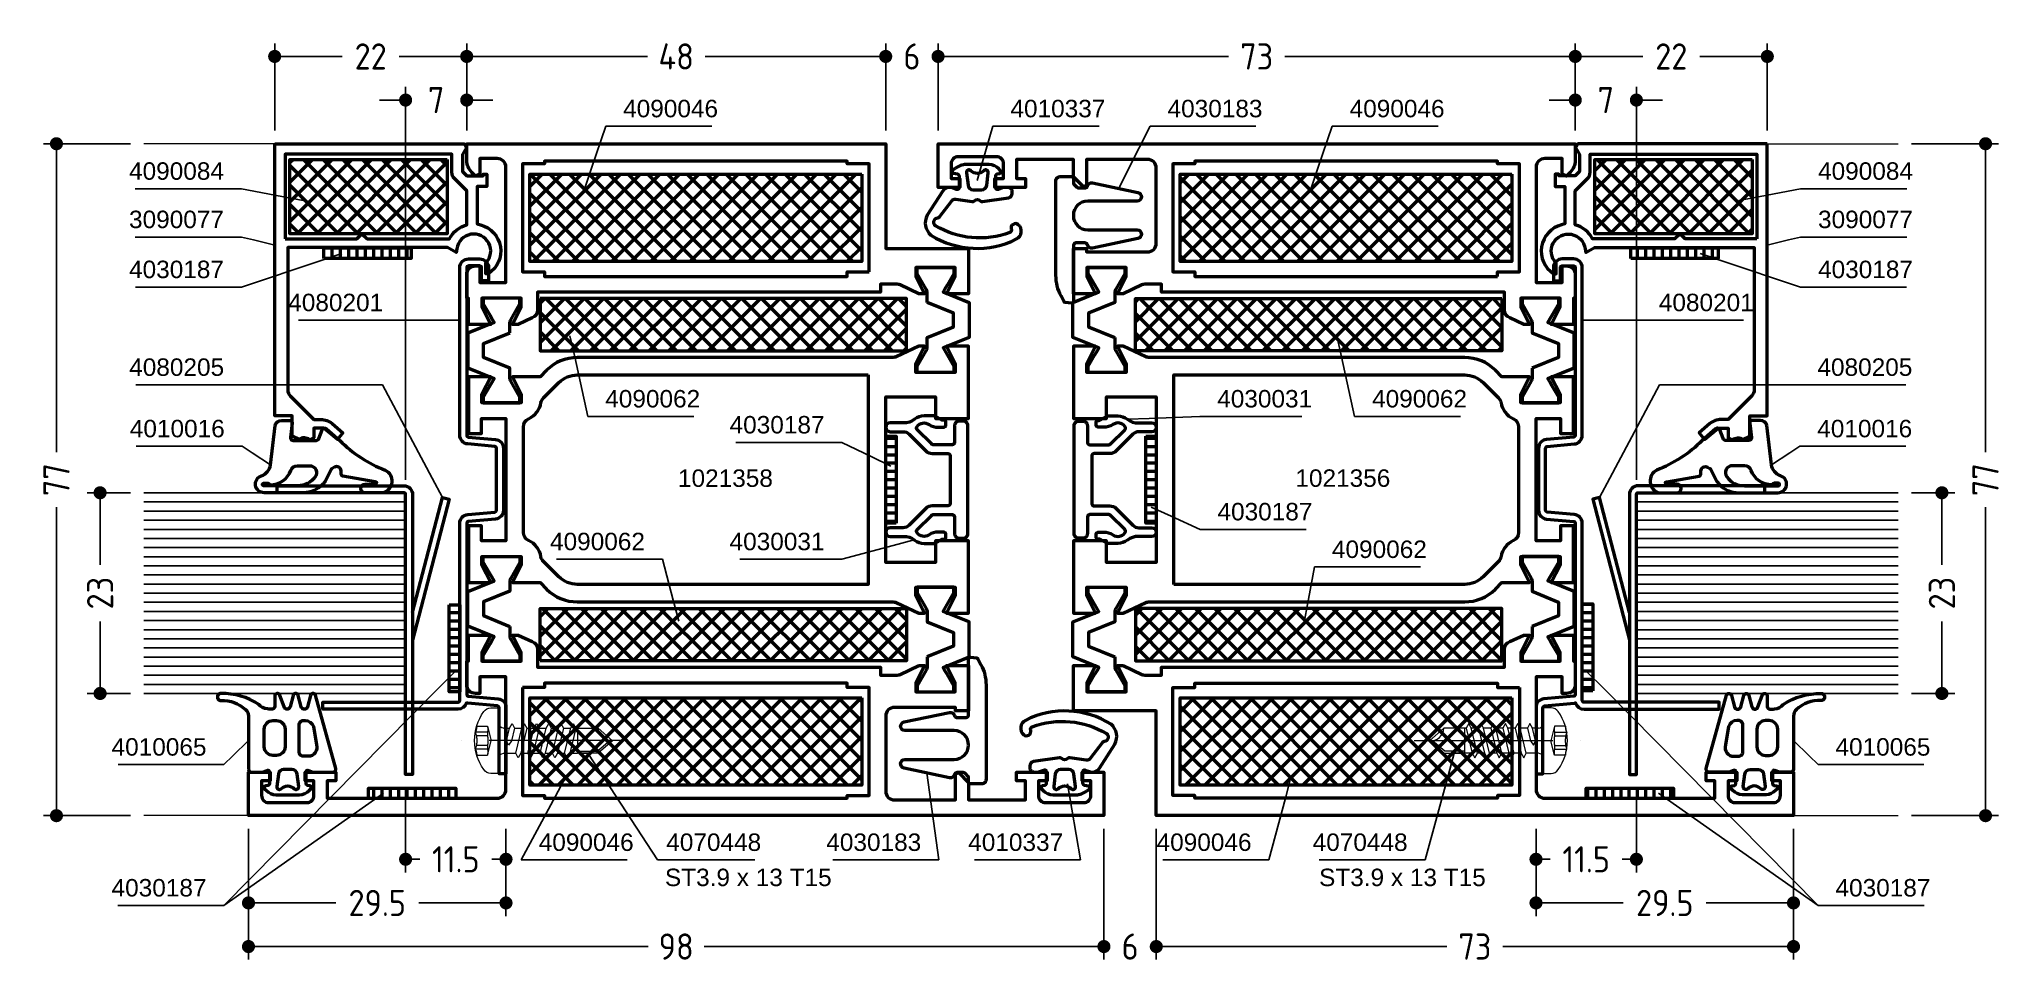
# Model space of a CAD drawing. Header units: millimetres. Extents: x 5 to 229, y 5 to 110.
import ezdxf

# ---------------------------------------------------------------- set-up
doc = ezdxf.new("R2010")
doc.units = ezdxf.units.MM
doc.linetypes.add('CENTER', pattern=[50.8, 31.75, -6.35, 6.35, -6.35])
doc.linetypes.add('HIDDEN', pattern=[9.525, 6.35, -3.175])
for name, color, linetype, lineweight in [('AM_5', 3, 'Continuous', 25), ('AM_C', 50, 'Continuous', 50), ('AM_S', 80, 'Continuous', 50), ('Cent3', 70, 'CENTER', 18), ('CHide4', 10, 'HIDDEN', 13), ('Cont2', 2, 'Continuous', 25), ('Cont3', 70, 'Continuous', 18), ('Cont4', 10, 'Continuous', 13)]:
    doc.layers.add(name, color=color, linetype=linetype, lineweight=lineweight)
doc.styles.add('HBS_DIMTEXTSTYLE', font='isocp.shx')
doc.styles.add('SWISSL', font='swissl.ttf')
doc.dimstyles.new('Konstruktionsschnitt 1-1$0', dxfattribs={"dimscale": 0, "dimtxt": 3, "dimasz": 1.5, "dimexe": 1.5, "dimexo": 1.5, "dimgap": 1.5, "dimtad": 0, "dimdsep": 46, "dimtxsty": 'HBS_DIMTEXTSTYLE', "dimblk": 'PUNKT', "dimcen": 0, "dimclrd": 3, "dimclre": 3, "dimclrt": 2, "dimadec": 1, "dimazin": 2, "dimtfac": 0.7, "dimtofl": 0, "dimtmove": 0, "dimatfit": 3, "dimfxl": 0, "dimtolj": 1, "dimtzin": 0, "dimarcsym": 0})

msp = doc.modelspace()

# ---------------------------------------------------------------- texts
at = {"layer": 'AM_5', "color": 2, "char_height": 2, "attachment_point": 9, "style": 'SWISSL'}
for s, insert in [('1021358', (88.578, 59.147)), ('1021356', (159.31, 59.153))]:
    msp.add_mtext(s, dxfattribs=dict(at, insert=insert))

# ---------------------------------------------------------------- blocks, each defined once
blk = doc.blocks.new('WS4070448')
at = {"layer": 'Cent3', "ltscale": 0.5}
blk.add_line((8.05, -14.4), (8.07, 4.66), dxfattribs=at)
at = {"layer": 'CHide4', "ltscale": 0.3}
for p, q in [((7.1, 1.69), (7.1, 3.08)), ((7.51, 1.69), (7.51, 2.97)), ((8.63, 1.69), (8.63, 2.97)), ((9.04, 1.69), (9.04, 3.08))]:
    blk.add_line(p, q, dxfattribs=at)
for points in [[(6.42, 2.92), (6.42, 1.69)], [(9.72, 2.92), (9.72, 1.69)], [(6.42, 1.69), (8.07, 1.25)], [(9.72, 1.69), (8.07, 1.25)]]:
    blk.add_lwpolyline(points, dxfattribs=at)
for centre, radius, start, end in [((6.48, 4.2), 1.28, 267.2848, 298.8872), ((8.07, 5.85), 2.94, 250.6988, 289.3012), ((9.66, 4.2), 1.28, 241.1128, 272.7152), ((6.76, 2.85), 1.21, 253.6643, 286.3357), ((8.07, 11.78), 10.13, 264.4948, 275.5052), ((9.38, 2.85), 1.21, 253.6643, 286.3357)]:
    blk.add_arc(centre, radius, start, end, dxfattribs=at)
at = {"layer": 'Cont4'}
for p, q in [((6.62, -8.64), (6.62, -11)), ((6.62, -8.64), (9.52, -8.64)), ((9.52, -11), (9.52, -8.64)), ((6.62, -11), (8.07, -12.64)), ((8.07, -12.64), (9.52, -11))]:
    blk.add_line(p, q, dxfattribs=at)
blk.add_lwpolyline([(11.39, 2.11, 0.314856), (4.74, 2.11, 0.244912), (4.32, 1.29), (4.32, 0.36), (11.82, 0.36), (11.82, 1.29, 0.244912), (11.39, 2.11, 0.138291)], format="xyb", dxfattribs=at)
for points in [[(6.12, -1.14), (6.62, -1.43), (8.07, -1.08), (8.57, -0.71), (8.07, -0.51), (6.62, -0.85)], [(6.12, -2.54), (6.62, -2.83), (9.52, -2.14), (10.02, -1.85), (9.52, -1.56), (6.62, -2.25)], [(6.12, -3.94), (6.62, -4.23), (9.52, -3.54), (10.02, -3.25), (9.52, -2.96), (6.62, -3.65)], [(6.12, -5.34), (6.62, -5.63), (9.52, -4.94), (10.02, -4.65), (9.52, -4.36), (6.62, -5.05)], [(6.12, -6.74), (6.62, -7.03), (9.52, -6.34), (10.02, -6.05), (9.52, -5.76), (6.62, -6.45)], [(6.12, -8.14), (6.62, -8.43), (9.52, -7.74), (10.02, -7.45), (9.52, -7.16), (6.62, -7.85)]]:
    blk.add_lwpolyline(points, close=True, dxfattribs=at)
for points in [[(6.62, -0.14), (6.62, -0.85)], [(6.62, -1.43), (6.62, -1.85)], [(6.62, -1.43), (6.62, -2.25)], [(6.62, -1.43), (6.62, -2.25)], [(9.52, -0.14), (9.52, -1.56)], [(9.52, -2.14), (9.52, -2.96)], [(6.62, -2.83), (6.62, -3.65)], [(6.62, -4.23), (6.62, -5.05)], [(9.52, -3.54), (9.52, -4.36)], [(6.62, -5.63), (6.62, -6.45)], [(9.52, -4.94), (9.52, -5.76)], [(9.52, -6.34), (9.52, -7.16)], [(6.62, -7.03), (6.62, -7.85)], [(6.62, -8.43), (6.62, -8.64)], [(9.27, -8.64), (9.27, -10.89), (8.1, -12.28)], [(9.52, -7.74), (9.52, -8.64)], [(6.62, -9.83), (6.62, -10.65)], [(9.52, -9.14), (9.52, -9.96)]]:
    blk.add_lwpolyline(points, dxfattribs=at)
for centre, radius, start, end in [((6.12, -0.14), 0.5, 0, 90), ((10.02, -0.14), 0.5, 90, 180), ((6.61, -12.47), 1.47, 353.4244, 89.6688)]:
    blk.add_arc(centre, radius, start, end, dxfattribs=at)
blk = doc.blocks.new('PUNKT')
at = {"color": 0, "linetype": 'Continuous'}
blk.add_line((-0.5, 0), (-1, 0), dxfattribs=at)
at = {"color": 0, "linetype": 'Continuous', "const_width": 0.5}
blk.add_lwpolyline([(-0.25, 0, 1), (0.25, 0, 1)], format="xyb", close=True, dxfattribs=at)
blk = doc.blocks.new('*D23')
at = {"layer": 'AM_5', "color": 3, "lineweight": -2, "transparency": 16777216}
for p, q in [((219, 58.5), (224, 58.5)), ((222.5, 57), (222.5, 50.25)), ((222.5, 37), (222.5, 43.75)), ((219, 35.5), (224, 35.5))]:
    blk.add_line(p, q, dxfattribs=at)
at = {"layer": 'AM_5', "color": 3, "lineweight": -2, "transparency": 16777216, "xscale": 1.5, "yscale": 1.5, "zscale": 1.5}
for p, rotation in [((222.5, 58.5), 90), ((222.5, 35.5), 270)]:
    blk.add_blockref('PUNKT', p, dxfattribs=dict(at, rotation=rotation))
at = {"layer": 'AM_5', "color": 2, "transparency": 16777216, "insert": (222.5, 47), "char_height": 3, "attachment_point": 5, "rotation": 90, "style": 'HBS_DIMTEXTSTYLE'}
blk.add_mtext('\\A1;23', dxfattribs=at)
blk = doc.blocks.new('*D24')
at = {"layer": 'AM_5', "color": 3, "lineweight": -2, "transparency": 16777216}
for p, q in [((219, 98.5), (229, 98.5)), ((227.5, 97), (227.5, 63.15)), ((227.5, 23), (227.5, 56.85)), ((219, 21.5), (229, 21.5))]:
    blk.add_line(p, q, dxfattribs=at)
at = {"layer": 'AM_5', "color": 3, "lineweight": -2, "transparency": 16777216, "xscale": 1.5, "yscale": 1.5, "zscale": 1.5}
for p, rotation in [((227.5, 98.5), 90), ((227.5, 21.5), 270)]:
    blk.add_blockref('PUNKT', p, dxfattribs=dict(at, rotation=rotation))
at = {"layer": 'AM_5', "color": 2, "transparency": 16777216, "insert": (227.5, 60), "char_height": 3, "attachment_point": 5, "rotation": 90, "style": 'HBS_DIMTEXTSTYLE'}
blk.add_mtext('\\A1;77', dxfattribs=at)
blk = doc.blocks.new('*D25')
at = {"layer": 'AM_5', "color": 3, "lineweight": -2, "transparency": 16777216}
for p, q in [((187.5, 24.7), (187.5, 15)), ((176, 20), (176, 15)), ((177.5, 16.5), (177.64, 16.5)), ((186, 16.5), (185.86, 16.5))]:
    blk.add_line(p, q, dxfattribs=at)
at = {"layer": 'AM_5', "color": 3, "lineweight": -2, "transparency": 16777216, "xscale": 1.5, "yscale": 1.5, "zscale": 1.5, "rotation": 180}
blk.add_blockref('PUNKT', (176, 16.5), dxfattribs=at)
at = {"layer": 'AM_5', "color": 3, "lineweight": -2, "transparency": 16777216, "xscale": 1.5, "yscale": 1.5, "zscale": 1.5}
blk.add_blockref('PUNKT', (187.5, 16.5), dxfattribs=at)
at = {"layer": 'AM_5', "color": 2, "transparency": 16777216, "insert": (181.75, 16.5), "char_height": 3, "attachment_point": 5, "style": 'HBS_DIMTEXTSTYLE'}
blk.add_mtext('\\A1;11.5', dxfattribs=at)
blk = doc.blocks.new('*D26')
at = {"layer": 'AM_5', "color": 3, "lineweight": -2, "transparency": 16777216}
for p, q in [((176, 20), (176, 10)), ((205.5, 20), (205.5, 10)), ((177.5, 11.5), (185.99, 11.5)), ((204, 11.5), (195.51, 11.5))]:
    blk.add_line(p, q, dxfattribs=at)
at = {"layer": 'AM_5', "color": 3, "lineweight": -2, "transparency": 16777216, "xscale": 1.5, "yscale": 1.5, "zscale": 1.5, "rotation": 180}
blk.add_blockref('PUNKT', (176, 11.5), dxfattribs=at)
at = {"layer": 'AM_5', "color": 3, "lineweight": -2, "transparency": 16777216, "xscale": 1.5, "yscale": 1.5, "zscale": 1.5}
blk.add_blockref('PUNKT', (205.5, 11.5), dxfattribs=at)
at = {"layer": 'AM_5', "color": 2, "transparency": 16777216, "insert": (190.75, 11.5), "char_height": 3, "attachment_point": 5, "style": 'HBS_DIMTEXTSTYLE'}
blk.add_mtext('\\A1;29.5', dxfattribs=at)
blk = doc.blocks.new('*D27')
at = {"layer": 'AM_5', "color": 3, "lineweight": -2, "transparency": 16777216}
for p, q in [((132.5, 20), (132.5, 5)), ((205.5, 20), (205.5, 5)), ((134, 6.5), (165.79, 6.5)), ((204, 6.5), (172.21, 6.5))]:
    blk.add_line(p, q, dxfattribs=at)
at = {"layer": 'AM_5', "color": 3, "lineweight": -2, "transparency": 16777216, "xscale": 1.5, "yscale": 1.5, "zscale": 1.5, "rotation": 180}
blk.add_blockref('PUNKT', (132.5, 6.5), dxfattribs=at)
at = {"layer": 'AM_5', "color": 3, "lineweight": -2, "transparency": 16777216, "xscale": 1.5, "yscale": 1.5, "zscale": 1.5}
blk.add_blockref('PUNKT', (205.5, 6.5), dxfattribs=at)
at = {"layer": 'AM_5', "color": 2, "transparency": 16777216, "insert": (169, 6.5), "char_height": 3, "attachment_point": 5, "style": 'HBS_DIMTEXTSTYLE'}
blk.add_mtext('\\A1;73', dxfattribs=at)
blk = doc.blocks.new('*D28')
at = {"layer": 'AM_5', "color": 3, "lineweight": -2, "transparency": 16777216}
for p, q in [((126.5, 20), (126.5, 5)), ((132.5, 20), (132.5, 5)), ((125, 6.5), (123.5, 6.5)), ((134, 6.5), (135.5, 6.5))]:
    blk.add_line(p, q, dxfattribs=at)
at = {"layer": 'AM_5', "color": 3, "lineweight": -2, "transparency": 16777216, "xscale": 1.5, "yscale": 1.5, "zscale": 1.5}
blk.add_blockref('PUNKT', (126.5, 6.5), dxfattribs=at)
at = {"layer": 'AM_5', "color": 3, "lineweight": -2, "transparency": 16777216, "xscale": 1.5, "yscale": 1.5, "zscale": 1.5, "rotation": 180}
blk.add_blockref('PUNKT', (132.5, 6.5), dxfattribs=at)
at = {"layer": 'AM_5', "color": 2, "transparency": 16777216, "insert": (129.5, 6.5), "char_height": 3, "attachment_point": 5, "style": 'HBS_DIMTEXTSTYLE'}
blk.add_mtext('\\A1;6', dxfattribs=at)
blk = doc.blocks.new('*D29')
at = {"layer": 'AM_5', "color": 3, "lineweight": -2, "transparency": 16777216}
for p, q in [((28.5, 20), (28.5, 5)), ((126.5, 20), (126.5, 5)), ((30, 6.5), (74.29, 6.5)), ((125, 6.5), (80.71, 6.5))]:
    blk.add_line(p, q, dxfattribs=at)
at = {"layer": 'AM_5', "color": 3, "lineweight": -2, "transparency": 16777216, "xscale": 1.5, "yscale": 1.5, "zscale": 1.5, "rotation": 180}
blk.add_blockref('PUNKT', (28.5, 6.5), dxfattribs=at)
at = {"layer": 'AM_5', "color": 3, "lineweight": -2, "transparency": 16777216, "xscale": 1.5, "yscale": 1.5, "zscale": 1.5}
blk.add_blockref('PUNKT', (126.5, 6.5), dxfattribs=at)
at = {"layer": 'AM_5', "color": 2, "transparency": 16777216, "insert": (77.5, 6.5), "char_height": 3, "attachment_point": 5, "style": 'HBS_DIMTEXTSTYLE'}
blk.add_mtext('\\A1;98', dxfattribs=at)
blk = doc.blocks.new('*D30')
at = {"layer": 'AM_5', "color": 3, "lineweight": -2, "transparency": 16777216}
for p, q in [((179, 103.5), (177.5, 103.5)), ((180.5, 100), (180.5, 105)), ((187.5, 60), (187.5, 105)), ((189, 103.5), (190.5, 103.5))]:
    blk.add_line(p, q, dxfattribs=at)
at = {"layer": 'AM_5', "color": 3, "lineweight": -2, "transparency": 16777216, "xscale": 1.5, "yscale": 1.5, "zscale": 1.5}
blk.add_blockref('PUNKT', (180.5, 103.5), dxfattribs=at)
at = {"layer": 'AM_5', "color": 3, "lineweight": -2, "transparency": 16777216, "xscale": 1.5, "yscale": 1.5, "zscale": 1.5, "rotation": 180}
blk.add_blockref('PUNKT', (187.5, 103.5), dxfattribs=at)
at = {"layer": 'AM_5', "color": 2, "transparency": 16777216, "insert": (184, 103.5), "char_height": 3, "attachment_point": 5, "style": 'HBS_DIMTEXTSTYLE'}
blk.add_mtext('\\A1;7', dxfattribs=at)
blk = doc.blocks.new('*D31')
at = {"layer": 'AM_5', "color": 3, "lineweight": -2, "transparency": 16777216}
for p, q in [((180.5, 100), (180.5, 110)), ((182, 108.5), (188.22, 108.5)), ((201, 108.5), (194.78, 108.5)), ((202.5, 100), (202.5, 110))]:
    blk.add_line(p, q, dxfattribs=at)
at = {"layer": 'AM_5', "color": 3, "lineweight": -2, "transparency": 16777216, "xscale": 1.5, "yscale": 1.5, "zscale": 1.5, "rotation": 180}
blk.add_blockref('PUNKT', (180.5, 108.5), dxfattribs=at)
at = {"layer": 'AM_5', "color": 3, "lineweight": -2, "transparency": 16777216, "xscale": 1.5, "yscale": 1.5, "zscale": 1.5}
blk.add_blockref('PUNKT', (202.5, 108.5), dxfattribs=at)
at = {"layer": 'AM_5', "color": 2, "transparency": 16777216, "insert": (191.5, 108.5), "char_height": 3, "attachment_point": 5, "style": 'HBS_DIMTEXTSTYLE'}
blk.add_mtext('\\A1;22', dxfattribs=at)
blk = doc.blocks.new('*D32')
at = {"layer": 'AM_5', "color": 3, "lineweight": -2, "transparency": 16777216}
for p, q in [((107.5, 100), (107.5, 110)), ((109, 108.5), (140.79, 108.5)), ((179, 108.5), (147.21, 108.5)), ((180.5, 100), (180.5, 110))]:
    blk.add_line(p, q, dxfattribs=at)
at = {"layer": 'AM_5', "color": 3, "lineweight": -2, "transparency": 16777216, "xscale": 1.5, "yscale": 1.5, "zscale": 1.5, "rotation": 180}
blk.add_blockref('PUNKT', (107.5, 108.5), dxfattribs=at)
at = {"layer": 'AM_5', "color": 3, "lineweight": -2, "transparency": 16777216, "xscale": 1.5, "yscale": 1.5, "zscale": 1.5}
blk.add_blockref('PUNKT', (180.5, 108.5), dxfattribs=at)
at = {"layer": 'AM_5', "color": 2, "transparency": 16777216, "insert": (144, 108.5), "char_height": 3, "attachment_point": 5, "style": 'HBS_DIMTEXTSTYLE'}
blk.add_mtext('\\A1;73', dxfattribs=at)
blk = doc.blocks.new('*D33')
at = {"layer": 'AM_5', "color": 3, "lineweight": -2, "transparency": 16777216}
for p, q in [((100, 108.5), (98.5, 108.5)), ((101.5, 100), (101.5, 110)), ((107.5, 100), (107.5, 110)), ((109, 108.5), (110.5, 108.5))]:
    blk.add_line(p, q, dxfattribs=at)
at = {"layer": 'AM_5', "color": 3, "lineweight": -2, "transparency": 16777216, "xscale": 1.5, "yscale": 1.5, "zscale": 1.5}
blk.add_blockref('PUNKT', (101.5, 108.5), dxfattribs=at)
at = {"layer": 'AM_5', "color": 3, "lineweight": -2, "transparency": 16777216, "xscale": 1.5, "yscale": 1.5, "zscale": 1.5, "rotation": 180}
blk.add_blockref('PUNKT', (107.5, 108.5), dxfattribs=at)
at = {"layer": 'AM_5', "color": 2, "transparency": 16777216, "insert": (104.5, 108.5), "char_height": 3, "attachment_point": 5, "style": 'HBS_DIMTEXTSTYLE'}
blk.add_mtext('\\A1;6', dxfattribs=at)
blk = doc.blocks.new('*D34')
at = {"layer": 'AM_5', "color": 3, "lineweight": -2, "transparency": 16777216}
for p, q in [((53.5, 100), (53.5, 110)), ((55, 108.5), (74.2, 108.5)), ((100, 108.5), (80.8, 108.5)), ((101.5, 100), (101.5, 110))]:
    blk.add_line(p, q, dxfattribs=at)
at = {"layer": 'AM_5', "color": 3, "lineweight": -2, "transparency": 16777216, "xscale": 1.5, "yscale": 1.5, "zscale": 1.5, "rotation": 180}
blk.add_blockref('PUNKT', (53.5, 108.5), dxfattribs=at)
at = {"layer": 'AM_5', "color": 3, "lineweight": -2, "transparency": 16777216, "xscale": 1.5, "yscale": 1.5, "zscale": 1.5}
blk.add_blockref('PUNKT', (101.5, 108.5), dxfattribs=at)
at = {"layer": 'AM_5', "color": 2, "transparency": 16777216, "insert": (77.5, 108.5), "char_height": 3, "attachment_point": 5, "style": 'HBS_DIMTEXTSTYLE'}
blk.add_mtext('\\A1;48', dxfattribs=at)
blk = doc.blocks.new('*S392')
at = {"layer": 'AM_5', "color": 3}
for p, q in [((106.2, 26.4), (106.2, 26.41)), ((107.57, 16.43), (106.2, 26.4)), ((95.44, 16.43), (107.57, 16.43))]:
    blk.add_line(p, q, dxfattribs=at)
at = {"layer": 'AM_5', "color": 2, "insert": (105.57, 17.43), "char_height": 2, "attachment_point": 9, "style": 'SWISSL'}
blk.add_mtext('4030183', dxfattribs=at)
blk = doc.blocks.new('*S393')
at = {"layer": 'AM_5', "color": 3}
for p, q in [((123.83, 16.43), (122.34, 25.14)), ((122.34, 25.14), (122.34, 25.14)), ((111.68, 16.43), (123.83, 16.43))]:
    blk.add_line(p, q, dxfattribs=at)
at = {"layer": 'AM_5', "color": 2, "insert": (121.83, 17.43), "char_height": 2, "attachment_point": 9, "style": 'SWISSL'}
blk.add_mtext('4010337', dxfattribs=at)
blk = doc.blocks.new('*S394')
at = {"layer": 'AM_5', "color": 3}
for p, q in [((131.79, 100.5), (129.33, 95.62)), ((143.92, 100.5), (131.79, 100.5))]:
    blk.add_line(p, q, dxfattribs=at)
at = {"layer": 'AM_5', "color": 3, "linetype": 'Continuous'}
blk.add_line((129.33, 95.62), (128.2, 93.38), dxfattribs=at)
at = {"layer": 'AM_5', "color": 2, "insert": (133.79, 101.5), "char_height": 2, "attachment_point": 7, "style": 'SWISSL'}
blk.add_mtext('4030183', dxfattribs=at)
blk = doc.blocks.new('*S395')
at = {"layer": 'AM_5', "color": 3}
for p, q in [((113.79, 100.5), (112.68, 96.7)), ((125.94, 100.5), (113.79, 100.5))]:
    blk.add_line(p, q, dxfattribs=at)
at = {"layer": 'AM_5', "color": 3, "linetype": 'Continuous'}
blk.add_line((112.68, 96.7), (111.98, 94.3), dxfattribs=at)
at = {"layer": 'AM_5', "color": 2, "insert": (115.79, 101.5), "char_height": 2, "attachment_point": 7, "style": 'SWISSL'}
blk.add_mtext('4010337', dxfattribs=at)
blk = doc.blocks.new('*S396')
at = {"layer": 'AM_5', "color": 3, "linetype": 'Continuous'}
blk.add_line((165.96, 26.23), (166.62, 28.65), dxfattribs=at)
at = {"layer": 'AM_5', "color": 3}
for p, q in [((163.29, 16.43), (165.96, 26.23)), ((151.14, 16.43), (163.29, 16.43))]:
    blk.add_line(p, q, dxfattribs=at)
at = {"layer": 'AM_5', "color": 2, "insert": (161.29, 17.43), "char_height": 2, "attachment_point": 9, "style": 'SWISSL'}
blk.add_mtext('4070448', dxfattribs=at)
blk = doc.blocks.new('ZAHL links')
at = {"layer": 'AM_5', "color": 2, "style": 'SWISSL'}
blk.add_attdef('XXX', (1.85, -2.5), '', height=1.5, dxfattribs=at)
blk = doc.blocks.new('*S397')
at = {"layer": 'AM_5', "color": 3, "linetype": 'Continuous'}
blk.add_line((205.08, 63.08), (202.99, 61.7), dxfattribs=at)
at = {"layer": 'AM_5', "color": 3}
for p, q in [((206.22, 63.83), (205.08, 63.08)), ((218.38, 63.83), (206.22, 63.83))]:
    blk.add_line(p, q, dxfattribs=at)
at = {"layer": 'AM_5', "color": 2, "insert": (208.22, 64.83), "char_height": 2, "attachment_point": 7, "style": 'SWISSL'}
blk.add_mtext('4010016', dxfattribs=at)
blk = doc.blocks.new('*S398')
at = {"layer": 'AM_5', "color": 3, "linetype": 'Continuous'}
blk.add_line((183.8, 78.28), (181.3, 78.28), dxfattribs=at)
at = {"layer": 'AM_5', "color": 3}
blk.add_line((199.77, 78.28), (183.8, 78.28), dxfattribs=at)
at = {"layer": 'AM_5', "color": 2, "insert": (190.07, 79.28), "char_height": 2, "attachment_point": 7, "style": 'SWISSL'}
blk.add_mtext('4080201', dxfattribs=at)
blk = doc.blocks.new('*S399')
at = {"layer": 'AM_5', "color": 3}
for p, q in [((190.14, 70.87), (184.45, 60.17)), ((218.37, 70.87), (190.14, 70.87))]:
    blk.add_line(p, q, dxfattribs=at)
at = {"layer": 'AM_5', "color": 3, "linetype": 'Continuous'}
blk.add_line((184.45, 60.17), (183.27, 57.96), dxfattribs=at)
at = {"layer": 'AM_5', "color": 2, "insert": (208.24, 71.87), "char_height": 2, "attachment_point": 7, "style": 'SWISSL'}
blk.add_mtext('4080205', dxfattribs=at)
blk = doc.blocks.new('*S400')
at = {"layer": 'AM_5', "color": 3, "linetype": 'Continuous'}
blk.add_line((207.28, 28.37), (205.5, 30.12), dxfattribs=at)
at = {"layer": 'AM_5', "color": 3}
for p, q in [((208.31, 27.35), (207.28, 28.37)), ((220.44, 27.35), (208.31, 27.35))]:
    blk.add_line(p, q, dxfattribs=at)
at = {"layer": 'AM_5', "color": 2, "insert": (210.31, 28.35), "char_height": 2, "attachment_point": 7, "style": 'SWISSL'}
blk.add_mtext('4010065', dxfattribs=at)
blk = doc.blocks.new('*D57')
at = {"layer": 'AM_5', "color": 3, "lineweight": -2, "transparency": 16777216}
for p, q in [((15, 58.5), (10, 58.5)), ((11.5, 57), (11.5, 50.25)), ((11.5, 37), (11.5, 43.75)), ((15, 35.5), (10, 35.5))]:
    blk.add_line(p, q, dxfattribs=at)
at = {"layer": 'AM_5', "color": 3, "lineweight": -2, "transparency": 16777216, "xscale": 1.5, "yscale": 1.5, "zscale": 1.5}
for p, rotation in [((11.5, 58.5), 90), ((11.5, 35.5), 270)]:
    blk.add_blockref('PUNKT', p, dxfattribs=dict(at, rotation=rotation))
at = {"layer": 'AM_5', "color": 2, "transparency": 16777216, "insert": (11.5, 47), "char_height": 3, "attachment_point": 5, "rotation": 90, "style": 'HBS_DIMTEXTSTYLE'}
blk.add_mtext('\\A1;23', dxfattribs=at)
blk = doc.blocks.new('*D58')
at = {"layer": 'AM_5', "color": 3, "lineweight": -2, "transparency": 16777216}
for p, q in [((15, 98.5), (5, 98.5)), ((6.5, 97), (6.5, 63.15)), ((6.5, 23), (6.5, 56.85)), ((15, 21.5), (5, 21.5))]:
    blk.add_line(p, q, dxfattribs=at)
at = {"layer": 'AM_5', "color": 3, "lineweight": -2, "transparency": 16777216, "xscale": 1.5, "yscale": 1.5, "zscale": 1.5}
for p, rotation in [((6.5, 98.5), 90), ((6.5, 21.5), 270)]:
    blk.add_blockref('PUNKT', p, dxfattribs=dict(at, rotation=rotation))
at = {"layer": 'AM_5', "color": 2, "transparency": 16777216, "insert": (6.5, 60), "char_height": 3, "attachment_point": 5, "rotation": 90, "style": 'HBS_DIMTEXTSTYLE'}
blk.add_mtext('\\A1;77', dxfattribs=at)
blk = doc.blocks.new('*S401')
at = {"layer": 'AM_5', "color": 3, "linetype": 'Continuous'}
blk.add_line((134.21, 55.82), (131.93, 56.87), dxfattribs=at)
at = {"layer": 'AM_5', "color": 3}
for p, q in [((137.51, 54.31), (134.21, 55.82)), ((149.66, 54.31), (137.51, 54.31))]:
    blk.add_line(p, q, dxfattribs=at)
at = {"layer": 'AM_5', "color": 2, "insert": (139.51, 55.31), "char_height": 2, "attachment_point": 7, "style": 'SWISSL'}
blk.add_mtext('4030187', dxfattribs=at)
blk = doc.blocks.new('*S402')
at = {"layer": 'AM_5', "color": 3}
for p, q in [((84.34, 64.27), (96.49, 64.27)), ((96.49, 64.27), (99.82, 62.64))]:
    blk.add_line(p, q, dxfattribs=at)
at = {"layer": 'AM_5', "color": 3, "linetype": 'Continuous'}
blk.add_line((99.82, 62.64), (102.07, 61.54), dxfattribs=at)
at = {"layer": 'AM_5', "color": 2, "insert": (94.49, 65.27), "char_height": 2, "attachment_point": 9, "style": 'SWISSL'}
blk.add_mtext('4030187', dxfattribs=at)
blk = doc.blocks.new('*S403')
at = {"layer": 'AM_5', "color": 3, "linetype": 'Continuous'}
blk.add_line((68.75, 26.55), (67.38, 28.65), dxfattribs=at)
at = {"layer": 'AM_5', "color": 3}
for p, q in [((75.36, 16.43), (68.75, 26.55)), ((86.51, 16.43), (75.36, 16.43))]:
    blk.add_line(p, q, dxfattribs=at)
at = {"layer": 'AM_5', "color": 2, "insert": (76.36, 17.43), "char_height": 2, "attachment_point": 7, "style": 'SWISSL'}
blk.add_mtext('4070448', dxfattribs=at)
blk = doc.blocks.new('*D77')
at = {"layer": 'AM_5', "color": 3, "lineweight": -2, "transparency": 16777216}
for p, q in [((31.5, 100), (31.5, 110)), ((33, 108.5), (39.22, 108.5)), ((52, 108.5), (45.78, 108.5)), ((53.5, 100), (53.5, 110))]:
    blk.add_line(p, q, dxfattribs=at)
at = {"layer": 'AM_5', "color": 3, "lineweight": -2, "transparency": 16777216, "xscale": 1.5, "yscale": 1.5, "zscale": 1.5, "rotation": 180}
blk.add_blockref('PUNKT', (31.5, 108.5), dxfattribs=at)
at = {"layer": 'AM_5', "color": 3, "lineweight": -2, "transparency": 16777216, "xscale": 1.5, "yscale": 1.5, "zscale": 1.5}
blk.add_blockref('PUNKT', (53.5, 108.5), dxfattribs=at)
at = {"layer": 'AM_5', "color": 2, "transparency": 16777216, "insert": (42.5, 108.5), "char_height": 3, "attachment_point": 5, "style": 'HBS_DIMTEXTSTYLE'}
blk.add_mtext('\\A1;22', dxfattribs=at)
blk = doc.blocks.new('*D78')
at = {"layer": 'AM_5', "color": 3, "lineweight": -2, "transparency": 16777216}
for p, q in [((45, 103.5), (43.5, 103.5)), ((46.5, 60), (46.5, 105)), ((53.5, 100), (53.5, 105)), ((55, 103.5), (56.5, 103.5))]:
    blk.add_line(p, q, dxfattribs=at)
at = {"layer": 'AM_5', "color": 3, "lineweight": -2, "transparency": 16777216, "xscale": 1.5, "yscale": 1.5, "zscale": 1.5}
blk.add_blockref('PUNKT', (46.5, 103.5), dxfattribs=at)
at = {"layer": 'AM_5', "color": 3, "lineweight": -2, "transparency": 16777216, "xscale": 1.5, "yscale": 1.5, "zscale": 1.5, "rotation": 180}
blk.add_blockref('PUNKT', (53.5, 103.5), dxfattribs=at)
at = {"layer": 'AM_5', "color": 2, "transparency": 16777216, "insert": (50, 103.5), "char_height": 3, "attachment_point": 5, "style": 'HBS_DIMTEXTSTYLE'}
blk.add_mtext('\\A1;7', dxfattribs=at)
blk = doc.blocks.new('*D79')
at = {"layer": 'AM_5', "color": 3, "lineweight": -2, "transparency": 16777216}
for p, q in [((46.5, 24.7), (46.5, 15)), ((58, 20), (58, 15)), ((48, 16.5), (48.14, 16.5)), ((56.5, 16.5), (56.36, 16.5))]:
    blk.add_line(p, q, dxfattribs=at)
at = {"layer": 'AM_5', "color": 3, "lineweight": -2, "transparency": 16777216, "xscale": 1.5, "yscale": 1.5, "zscale": 1.5, "rotation": 180}
blk.add_blockref('PUNKT', (46.5, 16.5), dxfattribs=at)
at = {"layer": 'AM_5', "color": 3, "lineweight": -2, "transparency": 16777216, "xscale": 1.5, "yscale": 1.5, "zscale": 1.5}
blk.add_blockref('PUNKT', (58, 16.5), dxfattribs=at)
at = {"layer": 'AM_5', "color": 2, "transparency": 16777216, "insert": (52.25, 16.5), "char_height": 3, "attachment_point": 5, "style": 'HBS_DIMTEXTSTYLE'}
blk.add_mtext('\\A1;11.5', dxfattribs=at)
blk = doc.blocks.new('*D80')
at = {"layer": 'AM_5', "color": 3, "lineweight": -2, "transparency": 16777216}
for p, q in [((28.5, 20), (28.5, 10)), ((58, 20), (58, 10)), ((30, 11.5), (38.49, 11.5)), ((56.5, 11.5), (48.01, 11.5))]:
    blk.add_line(p, q, dxfattribs=at)
at = {"layer": 'AM_5', "color": 3, "lineweight": -2, "transparency": 16777216, "xscale": 1.5, "yscale": 1.5, "zscale": 1.5, "rotation": 180}
blk.add_blockref('PUNKT', (28.5, 11.5), dxfattribs=at)
at = {"layer": 'AM_5', "color": 3, "lineweight": -2, "transparency": 16777216, "xscale": 1.5, "yscale": 1.5, "zscale": 1.5}
blk.add_blockref('PUNKT', (58, 11.5), dxfattribs=at)
at = {"layer": 'AM_5', "color": 2, "transparency": 16777216, "insert": (43.25, 11.5), "char_height": 3, "attachment_point": 5, "style": 'HBS_DIMTEXTSTYLE'}
blk.add_mtext('\\A1;29.5', dxfattribs=at)
blk = doc.blocks.new('*U83', base_point=(-121.86, 155.56))
for p, q in [((-121.86, 177.51), (-151.86, 177.51)), ((-121.86, 176.46), (-151.86, 176.46)), ((-121.86, 175.42), (-151.86, 175.42)), ((-121.86, 174.37), (-151.86, 174.37)), ((-121.86, 173.33), (-151.86, 173.33)), ((-121.86, 172.28), (-151.86, 172.28)), ((-121.86, 171.24), (-151.86, 171.24)), ((-121.86, 170.19), (-151.86, 170.19)), ((-121.86, 169.15), (-151.86, 169.15)), ((-121.86, 168.1), (-151.86, 168.1)), ((-121.86, 167.06), (-151.86, 167.06)), ((-121.86, 166.01), (-151.86, 166.01)), ((-121.86, 164.96), (-151.86, 164.96)), ((-121.86, 163.92), (-151.86, 163.92)), ((-121.86, 162.87), (-151.86, 162.87)), ((-121.86, 161.83), (-151.86, 161.83)), ((-121.86, 160.78), (-151.86, 160.78)), ((-121.86, 159.74), (-151.86, 159.74)), ((-121.86, 158.69), (-151.86, 158.69)), ((-121.86, 157.65), (-151.86, 157.65)), ((-121.86, 156.6), (-151.86, 156.6))]:
    blk.add_line(p, q)
blk.add_lwpolyline([(-151.86, 155.56), (-121.86, 155.56), (-121.86, 178.56), (-151.86, 178.56)])
blk = doc.blocks.new('*U84', base_point=(19.14, 155.56))
for p, q in [((19.14, 177.51), (49.14, 177.51)), ((19.14, 176.46), (49.14, 176.46)), ((19.14, 175.42), (49.14, 175.42)), ((19.14, 174.37), (49.14, 174.37)), ((19.14, 173.33), (49.14, 173.33)), ((19.14, 172.28), (49.14, 172.28)), ((19.14, 171.24), (49.14, 171.24)), ((19.14, 170.19), (49.14, 170.19)), ((19.14, 169.15), (49.14, 169.15)), ((19.14, 168.1), (49.14, 168.1)), ((19.14, 167.06), (49.14, 167.06)), ((19.14, 166.01), (49.14, 166.01)), ((19.14, 164.96), (49.14, 164.96)), ((19.14, 163.92), (49.14, 163.92)), ((19.14, 162.87), (49.14, 162.87)), ((19.14, 161.83), (49.14, 161.83)), ((19.14, 160.78), (49.14, 160.78)), ((19.14, 159.74), (49.14, 159.74)), ((19.14, 158.69), (49.14, 158.69)), ((19.14, 157.65), (49.14, 157.65)), ((19.14, 156.6), (49.14, 156.6))]:
    blk.add_line(p, q)
blk.add_lwpolyline([(49.14, 155.56), (19.14, 155.56), (19.14, 178.56), (49.14, 178.56)])
blk = doc.blocks.new('*S404')
at = {"layer": 'AM_5', "color": 3}
for p, q in [((206.31, 87.8), (204.93, 87.47)), ((218.47, 87.8), (206.31, 87.8))]:
    blk.add_line(p, q, dxfattribs=at)
at = {"layer": 'AM_5', "color": 3, "linetype": 'Continuous'}
blk.add_line((204.93, 87.47), (202.5, 86.89), dxfattribs=at)
at = {"layer": 'AM_5', "color": 2, "insert": (208.31, 88.8), "char_height": 2, "attachment_point": 7, "style": 'SWISSL'}
blk.add_mtext('3090077', dxfattribs=at)
blk = doc.blocks.new('*S405')
at = {"layer": 'AM_5', "color": 3, "linetype": 'Continuous'}
blk.add_line((201.69, 92.46), (199.23, 91.99), dxfattribs=at)
at = {"layer": 'AM_5', "color": 3}
for p, q in [((206.31, 93.34), (201.69, 92.46)), ((218.47, 93.34), (206.31, 93.34))]:
    blk.add_line(p, q, dxfattribs=at)
at = {"layer": 'AM_5', "color": 2, "insert": (208.31, 94.34), "char_height": 2, "attachment_point": 7, "style": 'SWISSL'}
blk.add_mtext('4090084', dxfattribs=at)
blk = doc.blocks.new('*S406')
at = {"layer": 'AM_5', "color": 3, "linetype": 'Continuous'}
blk.add_line((197.19, 85.11), (194.82, 85.91), dxfattribs=at)
at = {"layer": 'AM_5', "color": 3}
for p, q in [((206.31, 82.07), (197.19, 85.11)), ((218.46, 82.07), (206.31, 82.07))]:
    blk.add_line(p, q, dxfattribs=at)
at = {"layer": 'AM_5', "color": 2, "insert": (208.31, 83.07), "char_height": 2, "attachment_point": 7, "style": 'SWISSL'}
blk.add_mtext('4030187', dxfattribs=at)
blk = doc.blocks.new('*S407')
at = {"layer": 'AM_5', "color": 3, "linetype": 'Continuous'}
for p, q in [((183.64, 36.17), (181.88, 37.95)), ((192.08, 22.63), (190.04, 24.07))]:
    blk.add_line(p, q, dxfattribs=at)
at = {"layer": 'AM_5', "color": 3}
for p, q in [((208.31, 11.21), (183.64, 36.17)), ((208.31, 11.21), (192.08, 22.63)), ((220.46, 11.21), (208.31, 11.21))]:
    blk.add_line(p, q, dxfattribs=at)
at = {"layer": 'AM_5', "color": 2, "insert": (210.31, 12.21), "char_height": 2, "attachment_point": 7, "style": 'SWISSL'}
blk.add_mtext('4030187', dxfattribs=at)
blk = doc.blocks.new('*S408')
at = {"layer": 'AM_5', "color": 3}
for p, q in [((15.63, 63.83), (27.78, 63.83)), ((27.78, 63.83), (28.92, 63.08))]:
    blk.add_line(p, q, dxfattribs=at)
at = {"layer": 'AM_5', "color": 3, "linetype": 'Continuous'}
blk.add_line((28.92, 63.08), (31.01, 61.7), dxfattribs=at)
at = {"layer": 'AM_5', "color": 2, "insert": (25.78, 64.83), "char_height": 2, "attachment_point": 9, "style": 'SWISSL'}
blk.add_mtext('4010016', dxfattribs=at)
blk = doc.blocks.new('*S409')
at = {"layer": 'AM_5', "color": 3}
blk.add_line((34.23, 78.28), (50.2, 78.28), dxfattribs=at)
at = {"layer": 'AM_5', "color": 3, "linetype": 'Continuous'}
blk.add_line((50.2, 78.28), (52.7, 78.28), dxfattribs=at)
at = {"layer": 'AM_5', "color": 2, "insert": (43.93, 79.28), "char_height": 2, "attachment_point": 9, "style": 'SWISSL'}
blk.add_mtext('4080201', dxfattribs=at)
blk = doc.blocks.new('*S410')
at = {"layer": 'AM_5', "color": 3}
for p, q in [((15.58, 70.87), (43.86, 70.87)), ((43.86, 70.87), (49.55, 60.17))]:
    blk.add_line(p, q, dxfattribs=at)
at = {"layer": 'AM_5', "color": 3, "linetype": 'Continuous'}
blk.add_line((49.55, 60.17), (50.73, 57.96), dxfattribs=at)
at = {"layer": 'AM_5', "color": 2, "insert": (25.71, 71.87), "char_height": 2, "attachment_point": 9, "style": 'SWISSL'}
blk.add_mtext('4080205', dxfattribs=at)
blk = doc.blocks.new('*S411')
at = {"layer": 'AM_5', "color": 3, "linetype": 'Continuous'}
blk.add_line((26.72, 28.37), (28.5, 30.12), dxfattribs=at)
at = {"layer": 'AM_5', "color": 3}
for p, q in [((13.56, 27.35), (25.69, 27.35)), ((25.69, 27.35), (26.72, 28.37))]:
    blk.add_line(p, q, dxfattribs=at)
at = {"layer": 'AM_5', "color": 2, "insert": (23.69, 28.35), "char_height": 2, "attachment_point": 9, "style": 'SWISSL'}
blk.add_mtext('4010065', dxfattribs=at)
blk = doc.blocks.new('*S412')
at = {"layer": 'AM_5', "color": 3}
for p, q in [((15.53, 87.8), (27.69, 87.8)), ((27.69, 87.8), (29.07, 87.47))]:
    blk.add_line(p, q, dxfattribs=at)
at = {"layer": 'AM_5', "color": 3, "linetype": 'Continuous'}
blk.add_line((29.07, 87.47), (31.5, 86.89), dxfattribs=at)
at = {"layer": 'AM_5', "color": 2, "insert": (25.69, 88.8), "char_height": 2, "attachment_point": 9, "style": 'SWISSL'}
blk.add_mtext('3090077', dxfattribs=at)
blk = doc.blocks.new('*S413')
at = {"layer": 'AM_5', "color": 3}
for p, q in [((15.53, 93.34), (27.69, 93.34)), ((27.69, 93.34), (32.31, 92.46))]:
    blk.add_line(p, q, dxfattribs=at)
at = {"layer": 'AM_5', "color": 3, "linetype": 'Continuous'}
blk.add_line((32.31, 92.46), (34.77, 91.99), dxfattribs=at)
at = {"layer": 'AM_5', "color": 2, "insert": (25.69, 94.34), "char_height": 2, "attachment_point": 9, "style": 'SWISSL'}
blk.add_mtext('4090084', dxfattribs=at)
blk = doc.blocks.new('*S414')
at = {"layer": 'AM_5', "color": 3, "linetype": 'Continuous'}
blk.add_line((36.81, 85.11), (39.18, 85.91), dxfattribs=at)
at = {"layer": 'AM_5', "color": 3}
for p, q in [((27.69, 82.07), (36.81, 85.11)), ((15.54, 82.07), (27.69, 82.07))]:
    blk.add_line(p, q, dxfattribs=at)
at = {"layer": 'AM_5', "color": 2, "insert": (25.69, 83.07), "char_height": 2, "attachment_point": 9, "style": 'SWISSL'}
blk.add_mtext('4030187', dxfattribs=at)
blk = doc.blocks.new('*S415')
at = {"layer": 'AM_5', "color": 3}
for p, q in [((25.69, 11.21), (50.36, 36.17)), ((25.69, 11.21), (41.92, 22.63)), ((13.54, 11.21), (25.69, 11.21))]:
    blk.add_line(p, q, dxfattribs=at)
at = {"layer": 'AM_5', "color": 3, "linetype": 'Continuous'}
for p, q in [((50.36, 36.17), (52.12, 37.95)), ((41.92, 22.63), (43.96, 24.07))]:
    blk.add_line(p, q, dxfattribs=at)
at = {"layer": 'AM_5', "color": 2, "insert": (23.69, 12.21), "char_height": 2, "attachment_point": 9, "style": 'SWISSL'}
blk.add_mtext('4030187', dxfattribs=at)
blk = doc.blocks.new('*S416')
at = {"layer": 'AM_5', "color": 3}
for p, q in [((69.42, 100.5), (67.8, 95.68)), ((81.58, 100.5), (69.42, 100.5))]:
    blk.add_line(p, q, dxfattribs=at)
at = {"layer": 'AM_5', "color": 3, "linetype": 'Continuous'}
blk.add_line((67.8, 95.68), (66.99, 93.31), dxfattribs=at)
at = {"layer": 'AM_5', "color": 2, "insert": (71.42, 101.5), "char_height": 2, "attachment_point": 7, "style": 'SWISSL'}
blk.add_mtext('4090046', dxfattribs=at)
blk = doc.blocks.new('*S417')
at = {"layer": 'AM_5', "color": 3, "linetype": 'Continuous'}
blk.add_line((65.87, 74.06), (65.33, 76.5), dxfattribs=at)
at = {"layer": 'AM_5', "color": 3}
for p, q in [((67.37, 67.25), (65.87, 74.06)), ((79.51, 67.25), (67.37, 67.25))]:
    blk.add_line(p, q, dxfattribs=at)
at = {"layer": 'AM_5', "color": 2, "insert": (69.37, 68.25), "char_height": 2, "attachment_point": 7, "style": 'SWISSL'}
blk.add_mtext('4090062', dxfattribs=at)
blk = doc.blocks.new('*S418')
at = {"layer": 'AM_5', "color": 3, "linetype": 'Continuous'}
blk.add_line((63.66, 23.73), (64.84, 25.94), dxfattribs=at)
at = {"layer": 'AM_5', "color": 3}
for p, q in [((59.75, 16.43), (63.66, 23.73)), ((71.9, 16.43), (59.75, 16.43))]:
    blk.add_line(p, q, dxfattribs=at)
at = {"layer": 'AM_5', "color": 2, "insert": (61.75, 17.43), "char_height": 2, "attachment_point": 7, "style": 'SWISSL'}
blk.add_mtext('4090046', dxfattribs=at)
blk = doc.blocks.new('*S419')
at = {"layer": 'AM_5', "color": 3}
for p, q in [((63.78, 50.89), (75.92, 50.89)), ((75.92, 50.89), (77.15, 46.21))]:
    blk.add_line(p, q, dxfattribs=at)
at = {"layer": 'AM_5', "color": 3, "linetype": 'Continuous'}
blk.add_line((77.15, 46.21), (77.79, 43.79), dxfattribs=at)
at = {"layer": 'AM_5', "color": 2, "insert": (73.92, 51.89), "char_height": 2, "attachment_point": 9, "style": 'SWISSL'}
blk.add_mtext('4090062', dxfattribs=at)
blk = doc.blocks.new('*S420')
at = {"layer": 'AM_5', "color": 3}
for p, q in [((96.49, 50.89), (102.35, 52.46)), ((84.79, 50.89), (96.49, 50.89))]:
    blk.add_line(p, q, dxfattribs=at)
at = {"layer": 'AM_5', "color": 3, "linetype": 'Continuous'}
blk.add_line((102.35, 52.46), (104.76, 53.11), dxfattribs=at)
at = {"layer": 'AM_5', "color": 2, "insert": (94.49, 51.89), "char_height": 2, "attachment_point": 9, "style": 'SWISSL'}
blk.add_mtext('4030031', dxfattribs=at)
blk = doc.blocks.new('*S421')
at = {"layer": 'AM_5', "color": 3, "linetype": 'Continuous'}
blk.add_line((131.7, 67.02), (129.21, 66.92), dxfattribs=at)
at = {"layer": 'AM_5', "color": 3}
for p, q in [((137.48, 67.25), (131.7, 67.02)), ((149.18, 67.25), (137.48, 67.25))]:
    blk.add_line(p, q, dxfattribs=at)
at = {"layer": 'AM_5', "color": 2, "insert": (139.48, 68.25), "char_height": 2, "attachment_point": 7, "style": 'SWISSL'}
blk.add_mtext('4030031', dxfattribs=at)
blk = doc.blocks.new('*S422')
at = {"layer": 'AM_5', "color": 3}
for p, q in [((152.65, 100.5), (151.02, 95.68)), ((164.81, 100.5), (152.65, 100.5))]:
    blk.add_line(p, q, dxfattribs=at)
at = {"layer": 'AM_5', "color": 3, "linetype": 'Continuous'}
blk.add_line((151.02, 95.68), (150.22, 93.31), dxfattribs=at)
at = {"layer": 'AM_5', "color": 2, "insert": (154.65, 101.5), "char_height": 2, "attachment_point": 7, "style": 'SWISSL'}
blk.add_mtext('4090046', dxfattribs=at)
blk = doc.blocks.new('*S423')
at = {"layer": 'AM_5', "color": 3, "linetype": 'Continuous'}
blk.add_line((153.72, 74.06), (153.18, 76.5), dxfattribs=at)
at = {"layer": 'AM_5', "color": 3}
for p, q in [((155.22, 67.25), (153.72, 74.06)), ((167.36, 67.25), (155.22, 67.25))]:
    blk.add_line(p, q, dxfattribs=at)
at = {"layer": 'AM_5', "color": 2, "insert": (157.22, 68.25), "char_height": 2, "attachment_point": 7, "style": 'SWISSL'}
blk.add_mtext('4090062', dxfattribs=at)
blk = doc.blocks.new('*S424')
at = {"layer": 'AM_5', "color": 3, "linetype": 'Continuous'}
blk.add_line((147.29, 23.49), (147.93, 25.91), dxfattribs=at)
at = {"layer": 'AM_5', "color": 3}
for p, q in [((145.41, 16.43), (147.29, 23.49)), ((133.25, 16.43), (145.41, 16.43))]:
    blk.add_line(p, q, dxfattribs=at)
at = {"layer": 'AM_5', "color": 2, "insert": (143.41, 17.43), "char_height": 2, "attachment_point": 9, "style": 'SWISSL'}
blk.add_mtext('4090046', dxfattribs=at)
blk = doc.blocks.new('*S425')
at = {"layer": 'AM_5', "color": 3}
for p, q in [((150.62, 50), (149.93, 46.31)), ((162.75, 50), (150.62, 50))]:
    blk.add_line(p, q, dxfattribs=at)
at = {"layer": 'AM_5', "color": 3, "linetype": 'Continuous'}
blk.add_line((149.93, 46.31), (149.47, 43.85), dxfattribs=at)
at = {"layer": 'AM_5', "color": 2, "insert": (152.62, 51), "char_height": 2, "attachment_point": 7, "style": 'SWISSL'}
blk.add_mtext('4090062', dxfattribs=at)
blk = doc.blocks.new('WI1021356')
for points in [[(-59.8, 27.2), (-60.81, 29.36, -0.109518), (-60.9, 29.78), (-60.9, 31.6), (-60, 31.6), (-60, 70.9), (-57.94, 70.9, 0.294108), (-57.03, 71.49), (-56.3, 73.1), (-56.3, 73.75), (-58.3, 72.75), (-59.3, 72.75), (-59.3, 77.25), (-58.3, 77.25), (-56.3, 76.25), (-56.3, 78.8), (-59.3, 78.8), (-59.3, 79), (-62, 79, 0.414214), (-63, 78), (-63, 77.5), (-61.1, 77.5), (-61.1, 74.5), (-74, 74.5, -0.414214), (-75, 75.5), (-75, 95), (-73, 95), (-73, 94), (-72, 94), (-72, 97.5), (-73, 97.5), (-73, 96.5), (-74.7, 96.5, -0.414214), (-75.5, 97.3), (-75.5, 101.7, -0.414214), (-74.7, 102.5), (-73, 102.5), (-73, 101.5), (-72, 101.5), (-72, 104), (-77, 104), (-77, 31), (-65, 31), (-65, 21.5), (-59.8, 21.5), (-59.8, 24.05), (-61.8, 23.05), (-62.8, 23.05), (-62.8, 27.55), (-61.8, 27.55), (-59.8, 26.55), (-59.8, 27.2)], [(-55.31, 74.05), (-56.43, 74.05, 0.131652), (-56.83, 73.94), (-58.64, 72.9), (-59.3, 72.9), (-59.3, 77.1), (-58.64, 77.1), (-57.3, 76.33), (-56.81, 76.04), (-56.51, 75.87), (-55.3, 78.87), (-51.3, 78.87), (-50.09, 75.87), (-47.96, 77.1), (-47.3, 77.1), (-47.3, 72.9), (-47.96, 72.9), (-49.77, 73.94, 0.131652), (-50.17, 74.05), (-51.29, 74.05), (-52.52, 77.07), (-54.09, 77.07)], [(-52.5, 66.33, -0.198912), (-51.04, 69.86), (-50.3, 70.6), (-50.3, 73.75), (-48.3, 72.75), (-47.3, 72.75), (-47.3, 77.25), (-48.3, 77.25), (-50.3, 76.25), (-50.3, 78.8), (-43.8, 78.8), (-43.8, 77.3), (-45.5, 77.3), (-45.5, 74.5), (-31.5, 74.5), (-31.5, 77.3), (-33.2, 77.3), (-33.2, 78.8), (-26.7, 78.8), (-26.7, 76.25), (-28.7, 77.25), (-29.7, 77.25), (-29.7, 72.75), (-28.7, 72.75), (-26.7, 73.75), (-26.7, 70.6), (-25.96, 69.86, -0.198912), (-24.5, 66.33), (-24.5, 30.21, 0.109518), (-24.41, 29.79), (-23.2, 27.2), (-23.2, 26.55), (-25.2, 27.55), (-26.2, 27.55), (-26.2, 23.05), (-25.2, 23.05), (-23.2, 24.05), (-23.2, 21.5), (-31.5, 21.5), (-31.5, 25.3), (-29, 25.3), (-29, 31), (-48, 31), (-48, 25.3), (-45.5, 25.3), (-45.5, 21.5), (-53.8, 21.5), (-53.8, 24.05), (-51.8, 23.05), (-50.8, 23.05), (-50.8, 27.55), (-51.8, 27.55), (-53.8, 26.55), (-53.8, 27.2), (-52.59, 29.79, 0.109518), (-52.5, 30.21)], [(-25.71, 74.05), (-26.83, 74.05, 0.131652), (-27.23, 73.94), (-29.04, 72.9), (-29.7, 72.9), (-29.7, 77.1), (-29.04, 77.1), (-27.7, 76.33), (-27.21, 76.04), (-26.91, 75.87), (-25.7, 78.87), (-21.7, 78.87), (-20.49, 75.87), (-18.36, 77.1), (-17.7, 77.1), (-17.7, 72.9), (-18.36, 72.9), (-20.17, 73.94, 0.131652), (-20.57, 74.05), (-21.69, 74.05), (-22.91, 77.07), (-24.49, 77.07)], [(-20.7, 78.8), (-20.7, 76.25), (-18.7, 77.25), (-17.7, 77.25), (-17.7, 72.75), (-18.7, 72.75), (-20.7, 73.75), (-20.7, 73.1), (-19.97, 71.49, 0.294108), (-19.06, 70.9), (-17, 70.9), (-17, 31.6), (-16.1, 31.6), (-16.1, 29.78, -0.109518), (-16.19, 29.36), (-17.2, 27.2), (-17.2, 26.55), (-15.2, 27.55), (-14.2, 27.55), (-14.2, 23.05), (-15.2, 23.05), (-17.2, 24.05), (-17.2, 21.5), (-12, 21.5), (-12, 23), (-12.4, 23), (-12.4, 30, -0.414214), (-11.4, 31), (-2.8, 31, -0.414214), (-1.8, 30), (-1.8, 23), (-4.8, 23), (-4.94, 22.66), (-3.78, 21.5), (-1.8, 21.5), (-1.8, 15), (-4, 15), (-4, 16), (-5, 16), (-5, 12.5), (-4, 12.5), (-4, 13.5), (-2.3, 13.5, -0.414214), (-1.5, 12.7), (-1.5, 8.3, -0.414214), (-2.3, 7.5), (-4, 7.5), (-4, 8.5), (-5, 8.5), (-5, 6), (0, 6), (0, 79), (-1.9, 79, 0.198912), (-3.31, 78.41), (-3.71, 78.01), (-3.5, 77.5), (-1.7, 77.5), (-1.7, 75.5, -0.414214), (-2.7, 74.5), (-15.9, 74.5), (-15.9, 77.5), (-14, 77.5), (-14, 78, 0.414214), (-15, 79), (-17.7, 79), (-17.7, 78.8), (-20.7, 78.8)], [(-50.5, 33), (-26.5, 33), (-26.5, 66.33, 0.198912), (-27.38, 68.45), (-29.14, 70.21, 0.154989), (-29.67, 70.49, -0.248244), (-31.53, 71.91, 0.293963), (-32.44, 72.5), (-44.57, 72.5, 0.293963), (-45.48, 71.91, -0.248244), (-47.33, 70.49, 0.154989), (-47.86, 70.21), (-49.62, 68.45, 0.198912), (-50.5, 66.33)], [(-58.81, 26.25), (-59.93, 26.25, -0.131652), (-60.33, 26.36), (-62.14, 27.4), (-62.8, 27.4), (-62.8, 23.2), (-62.14, 23.2), (-60.8, 23.97), (-60.31, 24.26), (-60.01, 24.43), (-58.8, 21.43), (-54.8, 21.43), (-53.59, 24.43), (-51.46, 23.2), (-50.8, 23.2), (-50.8, 27.4), (-51.46, 27.4), (-53.27, 26.36, -0.131652), (-53.67, 26.25), (-54.79, 26.25), (-56.02, 23.23), (-57.59, 23.23)], [(-22.21, 26.25), (-23.33, 26.25, -0.131652), (-23.73, 26.36), (-25.54, 27.4), (-26.2, 27.4), (-26.2, 23.2), (-25.54, 23.2), (-24.2, 23.97), (-23.71, 24.26), (-23.41, 24.43), (-22.2, 21.43), (-18.2, 21.43), (-16.99, 24.43), (-14.86, 23.2), (-14.2, 23.2), (-14.2, 27.4), (-14.86, 27.4), (-16.67, 26.36, -0.131652), (-17.07, 26.25), (-18.19, 26.25), (-19.42, 23.23), (-20.99, 23.23)]]:
    blk.add_lwpolyline(points, format="xyb", close=True)
for points in [[(-62.3, 72.6), (-74.7, 72.6), (-74.7, 70.1), (-75, 70.1), (-75, 35.4), (-74.7, 35.4), (-74.7, 32.9), (-62.3, 32.9), (-62.3, 35.4), (-61.8, 35.4), (-61.8, 70.1), (-62.3, 70.1), (-62.3, 72.6)], [(-15.2, 70.1), (-14.7, 70.1), (-14.7, 72.6), (-2.3, 72.6), (-2.3, 70.1), (-2, 70.1), (-2, 35.4), (-2.3, 35.4), (-2.3, 32.9), (-14.7, 32.9), (-14.7, 35.4), (-15.2, 35.4), (-15.2, 70.1)]]:
    blk.add_lwpolyline(points, close=True)
blk = doc.blocks.new('WI1021358')
for points in [[(-59.8, 2.2), (-59.8, 1.55), (-61.8, 2.55), (-62.8, 2.55), (-62.8, -1.95), (-61.8, -1.95), (-59.8, -0.95), (-59.8, -3.5), (-65, -3.5), (-65, -2), (-64.6, -2), (-64.6, 5, 0.414214), (-65.6, 6), (-74.2, 6, 0.414214), (-75.2, 5), (-75.2, -2), (-72.2, -2), (-72.06, -2.34), (-73.22, -3.5), (-75.2, -3.5), (-75.2, -10), (-73, -10), (-73, -9), (-72, -9), (-72, -12.5), (-73, -12.5), (-73, -11.5), (-74.7, -11.5, 0.414214), (-75.5, -12.3), (-75.5, -16.7, 0.414214), (-74.7, -17.5), (-73, -17.5), (-73, -16.5), (-72, -16.5), (-72, -19), (-77, -19), (-77, 79), (-72, 79), (-72, 76.5), (-73, 76.5), (-73, 77.5), (-74.7, 77.5, 0.414214), (-75.5, 76.7), (-75.5, 72.3, 0.414214), (-74.7, 71.5), (-73, 71.5), (-73, 72.5), (-72, 72.5), (-72, 69), (-73, 69), (-73, 70), (-75, 70), (-75, 50.5, 0.414214), (-74, 49.5), (-61.1, 49.5), (-61.1, 52.5), (-63, 52.5), (-63, 53, -0.414214), (-62, 54), (-59.3, 54), (-59.3, 53.8), (-56.3, 53.8), (-56.3, 51.25), (-58.3, 52.25), (-59.3, 52.25), (-59.3, 47.75), (-58.3, 47.75), (-56.3, 48.75), (-56.3, 48.1), (-57.03, 46.49, -0.294108), (-57.94, 45.9), (-60, 45.9), (-60, 6.6), (-60.9, 6.6), (-60.9, 4.78, 0.109518), (-60.81, 4.36), (-59.8, 2.2)], [(-17.7, 54), (-15, 54, -0.414214), (-14, 53), (-14, 52.5), (-15.9, 52.5), (-15.9, 49.5), (-2.7, 49.5, 0.414214), (-1.7, 50.5), (-1.7, 52.5), (-3.5, 52.5), (-3.71, 53.01), (-3.31, 53.41, -0.198912), (-1.9, 54), (0, 54), (0, 6), (-12, 6), (-12, -3.5), (-17.2, -3.5), (-17.2, -0.95), (-15.2, -1.95), (-14.2, -1.95), (-14.2, 2.55), (-15.2, 2.55), (-17.2, 1.55), (-17.2, 2.2), (-16.19, 4.36, 0.109518), (-16.1, 4.78), (-16.1, 6.6), (-17, 6.6), (-17, 45.9), (-19.06, 45.9, -0.294108), (-19.97, 46.49), (-20.7, 48.1), (-20.7, 48.75), (-18.7, 47.75), (-17.7, 47.75), (-17.7, 52.25), (-18.7, 52.25), (-20.7, 51.25), (-20.7, 53.8), (-17.7, 53.8), (-17.7, 54)], [(-55.31, 49.05), (-56.43, 49.05, 0.131652), (-56.83, 48.94), (-58.64, 47.9), (-59.3, 47.9), (-59.3, 52.1), (-58.64, 52.1), (-57.3, 51.33), (-56.81, 51.05), (-56.51, 50.87), (-55.3, 53.88), (-51.3, 53.88), (-50.09, 50.87), (-47.96, 52.1), (-47.3, 52.1), (-47.3, 47.9), (-47.96, 47.9), (-49.77, 48.94, 0.131652), (-50.17, 49.05), (-51.29, 49.05), (-52.51, 52.08), (-54.08, 52.08)], [(-24.5, 41.33, 0.198912), (-25.96, 44.86), (-26.7, 45.6), (-26.7, 48.75), (-28.7, 47.75), (-29.7, 47.75), (-29.7, 52.25), (-28.7, 52.25), (-26.7, 51.25), (-26.7, 53.8), (-33.2, 53.8), (-33.2, 52.3), (-31.5, 52.3), (-31.5, 49.5), (-45.5, 49.5), (-45.5, 52.3), (-43.8, 52.3), (-43.8, 53.8), (-50.3, 53.8), (-50.3, 51.25), (-48.3, 52.25), (-47.3, 52.25), (-47.3, 47.75), (-48.3, 47.75), (-50.3, 48.75), (-50.3, 45.6), (-51.04, 44.86, 0.198912), (-52.5, 41.33), (-52.5, 5.21, -0.109518), (-52.59, 4.79), (-53.8, 2.2), (-53.8, 1.55), (-51.8, 2.55), (-50.8, 2.55), (-50.8, -1.95), (-51.8, -1.95), (-53.8, -0.95), (-53.8, -3.5), (-45.5, -3.5), (-45.5, 0.3), (-48, 0.3), (-48, 6), (-29, 6), (-29, 0.3), (-31.5, 0.3), (-31.5, -3.5), (-23.2, -3.5), (-23.2, -0.95), (-25.2, -1.95), (-26.2, -1.95), (-26.2, 2.55), (-25.2, 2.55), (-23.2, 1.55), (-23.2, 2.2), (-24.41, 4.79, -0.109518), (-24.5, 5.21)], [(-21.69, 49.05), (-20.57, 49.05, -0.131652), (-20.17, 48.94), (-18.36, 47.9), (-17.7, 47.9), (-17.7, 52.1), (-18.36, 52.1), (-19.7, 51.33), (-20.19, 51.05), (-20.49, 50.87), (-21.7, 53.88), (-25.7, 53.88), (-26.91, 50.87), (-29.04, 52.1), (-29.7, 52.1), (-29.7, 47.9), (-29.04, 47.9), (-27.23, 48.94, -0.131652), (-26.83, 49.05), (-25.71, 49.05), (-24.49, 52.08), (-22.91, 52.08)], [(-26.5, 8), (-50.5, 8), (-50.5, 41.33, -0.198912), (-49.62, 43.45), (-47.86, 45.21, -0.154989), (-47.33, 45.49, 0.248244), (-45.47, 46.91, -0.293963), (-44.56, 47.5), (-32.43, 47.5, -0.293963), (-31.52, 46.91, 0.248244), (-29.67, 45.49, -0.154989), (-29.14, 45.21), (-27.38, 43.45, -0.198912), (-26.5, 41.33)], [(-58.81, 1.25), (-59.93, 1.25, -0.131652), (-60.33, 1.36), (-62.14, 2.4), (-62.8, 2.4), (-62.8, -1.8), (-62.14, -1.8), (-60.8, -1.03), (-60.31, -0.74), (-60.01, -0.57), (-58.8, -3.57), (-54.8, -3.57), (-53.59, -0.57), (-51.46, -1.8), (-50.8, -1.8), (-50.8, 2.4), (-51.46, 2.4), (-53.27, 1.36, -0.131652), (-53.67, 1.25), (-54.79, 1.25), (-56.01, -1.77), (-57.58, -1.77)], [(-18.19, 1.25), (-17.07, 1.25, 0.131652), (-16.67, 1.36), (-14.86, 2.4), (-14.2, 2.4), (-14.2, -1.8), (-14.86, -1.8), (-16.2, -1.03), (-16.69, -0.74), (-16.99, -0.57), (-18.2, -3.57), (-22.2, -3.57), (-23.41, -0.57), (-25.54, -1.8), (-26.2, -1.8), (-26.2, 2.4), (-25.54, 2.4), (-23.73, 1.36, 0.131652), (-23.33, 1.25), (-22.21, 1.25), (-20.99, -1.77), (-19.41, -1.77)]]:
    blk.add_lwpolyline(points, format="xyb", close=True)
for points in [[(-62.3, 47.6), (-74.7, 47.6), (-74.7, 45.1), (-75, 45.1), (-75, 10.4), (-74.7, 10.4), (-74.7, 7.9), (-62.3, 7.9), (-62.3, 10.4), (-61.8, 10.4), (-61.8, 45.1), (-62.3, 45.1), (-62.3, 47.6)], [(-14.7, 7.9), (-2.3, 7.9), (-2.3, 10.4), (-2, 10.4), (-2, 45.1), (-2.3, 45.1), (-2.3, 47.6), (-14.7, 47.6), (-14.7, 45.1), (-15.2, 45.1), (-15.2, 10.4), (-14.7, 10.4), (-14.7, 7.9)]]:
    blk.add_lwpolyline(points, close=True)
blk = doc.blocks.new('WI3090077')
for points in [[(0, 22), (0, 0.3), (-0.45, 0.04), (-1.25, 0.5), (-3.2, 0.5), (-3.7, 0), (-3.7, -1.9), (-3.5, -1.9), (-3.5, -2.3), (-4.9, -2.3), (-4.9, -1.2), (-9.2, -1.2), (-9.3, -1.57, -0.652679), (-14.9, -2.49), (-14.9, -2.2), (-13.66, -2.2, 1.382111), (-12.04, 1.13), (-12.48, 1.19), (-11.9, 2.2), (-11.9, 20.5), (-28.19, 20.5, 0.198912), (-28.89, 20.21), (-31.6, 17.5), (-31.6, 16.71, -0.176327), (-32.07, 15.43), (-33.12, 14.18), (-33.88, 14.82), (-32.6, 16.35), (-32.6, 17.5), (-33.7, 17.5), (-33.93, 17.99, 0.339409), (-33.9, 19.21), (-33.5, 20), (-31.2, 20), (-31.2, 22), (0, 22)], [(-10.9, 20.8), (-10.9, 12.58), (-10.32, 12), (-10.9, 11.42), (-10.9, 1.97, -0.213458), (-9.31, 0), (-5.4, 0), (-3.99, 1.41, -0.198912), (-3.28, 1.7), (-1.2, 1.7), (-1.2, 20.8), (-10.9, 20.8)]]:
    blk.add_lwpolyline(points, format="xyb", close=True)
blk = doc.blocks.new('WI4010016')
for points in [[(1.19, 1.96, -0.346133), (1.8, 1.18), (1.8, 0.3, -0.449698), (1.46, 0), (-0.16, 0.2, 0.449698), (-0.5, -0.1), (-0.5, -2.79, 0.315299), (-0.3, -3.07), (0.7, -3.44, -0.548619), (0.81, -3.93), (-0.5, -5.46, 0.104737), (-3.91, -10.66, -0.684728), (-6.5, -10.42), (-6.5, -8.36, -1), (-5.5, -8.36), (-5.5, -9.42, 0.287601), (-5.34, -9.69, 0.156883), (-5.25, -9.53), (-4.59, -5.82, -0.041381), (-4.57, -5.74), (-4.52, -5.69, -0.200274), (-4.31, -5.6), (-4, -5.6, 0.57735), (-3.57, -4.85), (-3.72, -4.58, 0.149451), (-3.85, -4.46), (-5.14, -3.83, -0.069927), (-5.25, -3.76), (-5.51, -3.53, -0.212557), (-6.5, -1.3), (-6.5, 3.2, -0.852431), (-4.55, 3.51, 0.291336), (-3.3, 2.49), (1.19, 1.96)], [(1.19, 1.96, -0.346133), (1.8, 1.18), (1.8, 0.3, -0.449698), (1.46, 0), (-0.16, 0.2, 0.449698), (-0.5, -0.1), (-0.5, -2.79, 0.315299), (-0.3, -3.07), (0.7, -3.44, -0.548619), (0.81, -3.93), (-0.5, -5.46, 0.104737), (-3.91, -10.66, -0.684728), (-6.5, -10.42), (-6.5, -8.36, -1), (-5.5, -8.36), (-5.5, -9.42, 0.287601), (-5.34, -9.69, 0.156883), (-5.25, -9.53), (-4.59, -5.82, -0.041381), (-4.57, -5.74), (-4.52, -5.69, -0.200274), (-4.31, -5.6), (-4, -5.6, 0.57735), (-3.57, -4.85), (-3.72, -4.58, 0.149451), (-3.85, -4.46), (-5.14, -3.83, -0.069927), (-5.25, -3.76), (-5.51, -3.53, -0.212557), (-6.5, -1.3), (-6.5, 3.2, -0.852431), (-4.55, 3.51, 0.291336), (-3.3, 2.49), (1.19, 1.96)], [(-3.4, -2, -0.612992), (-4.67, -2.65, -0.239931), (-5.7, -0.63), (-5.7, 3.25, -1), (-5.4, 3.25), (-5.4, 2.88, -0.317837), (-5.6, 2.6), (-5.6, 2.51, 0.317975), (-3.93, 0.15, -0.317975), (-3.4, -0.6), (-3.4, -2)], [(-3.4, -2, -0.612992), (-4.67, -2.65, -0.239931), (-5.7, -0.63), (-5.7, 3.25, -1), (-5.4, 3.25), (-5.4, 2.88, -0.317837), (-5.6, 2.6), (-5.6, 2.51, 0.317975), (-3.93, 0.15, -0.317975), (-3.4, -0.6), (-3.4, -2)]]:
    blk.add_lwpolyline(points, format="xyb", close=True)
blk = doc.blocks.new('WI4010065')
for points in [[(0.3, 0, 0.414214), (0, -0.3), (0, -1.62), (0.19, -2.13, -0.520567), (0, -2.4), (-1.33, -2.4, -0.36397), (-1.53, -2.23), (-1.58, -1.97, 0.594937), (-1.91, -1.85), (-2.12, -2.05, 0.208), (-2.6, -3.15), (-2.6, -5.85, 0.208), (-2.12, -6.95), (-1.91, -7.15, 0.594937), (-1.58, -7.03), (-1.53, -6.77, -0.36397), (-1.33, -6.6), (0, -6.6, -0.520567), (0.19, -6.87), (0, -7.38), (0, -9.7, 0.505497), (0.39, -9.99), (8.79, -7.69, 0.751737), (8.78, -7.11), (7.47, -6.76, -0.767327), (7.47, -6.04), (8.78, -5.69, 0.767327), (8.78, -5.11), (7.46, -4.76, -0.767327), (7.46, -4.08), (8.78, -3.59, 0.876976), (8.7, -3), (7.5, -3, -0.414214), (7.2, -2.7), (7.2, -2.48, -0.051818), (7.23, -2.17, -0.225446), (7.75, -1.18, 0.150709), (9, 3.17, 1.016945), (8.2, 3.15, -0.195341), (7.16, 0.33, -0.211259), (6.42, 0)], [(4.9, -1.8, -0.414214), (5.9, -2.8), (5.9, -3.2, -0.414214), (4.9, -4.2), (2.9, -4.2, -0.414214), (1.9, -3.2), (1.9, -2.8, -0.414214), (2.9, -1.8)], [(0.3, -4.98), (0.3, -4.02, 0.378866), (-0.23, -3.43), (-1.66, -3.25, 0.717695), (-1.91, -3.76, -0.421053), (-1.91, -5.24, 0.717695), (-1.66, -5.75), (-0.23, -5.57, 0.378866)], [(5.4, -5.8, -0.414214), (5.9, -6.3), (5.9, -6.49, -0.328465), (5.2, -7.44), (3.1, -7.78, -0.505497), (1.8, -6.83), (1.8, -6.3, -0.414214), (2.3, -5.8)]]:
    blk.add_lwpolyline(points, format="xyb", close=True)
blk = doc.blocks.new('WI4010337')
for points in [[(3, -2.6, -0.059278), (2.91, -2.59, -0.117049), (1.67, -1.96, -0.635393), (1.77, -1.61), (2.23, -1.53, 0.36397), (2.4, -1.33), (2.4, 0.04, 0.520567), (2.13, 0.23), (1.55, 0.02, -0.087489), (1.45, 0), (1.34, 0, -0.254502), (0.5, 0.46), (-1.26, 3.19, -0.346313), (-0.82, 5.48, -0.262362), (8.99, 5.92, -0.532594), (9.19, 4.28, -0.763093), (8.39, 4.81, 0.405422), (8.21, 5.19, 0.226764), (-0.3, 4.4, 0.686875), (-0.04, 3.5, -0.213671), (0.17, 3.38), (1.56, 1.54, 0.272627), (2.03, 1.35), (3.91, 1.62, -0.228564), (4.16, 1.54, 0.398435), (4.84, 1.54, -0.228564), (5.09, 1.62), (8.07, 1.2, -0.373635), (8.5, 0.7), (8.5, 0.5, -0.414214), (8, 0), (7.55, 0, -0.087489), (7.45, 0.02), (6.87, 0.23, 0.520567), (6.6, 0.04), (6.6, -1.33, 0.36397), (6.77, -1.53), (7.03, -1.58, -0.594937), (7.15, -1.91), (6.95, -2.12, -0.208), (5.85, -2.6)], [(4.98, 0.3, -0.378866), (5.57, -0.23), (5.75, -1.66, -0.717695), (5.24, -1.91, 0.421053), (3.76, -1.91, -0.717695), (3.25, -1.66), (3.43, -0.23, -0.378866), (4.02, 0.3)]]:
    blk.add_lwpolyline(points, format="xyb", close=True)
blk = doc.blocks.new('WI4030031')
blk.add_lwpolyline([(6.2, -9.4, 0.414214), (6.7, -8.9), (6.7, -8.4, 0.414214), (6.2, -7.9), (4.3, -7.9, -0.414214), (4, -7.6), (4, -5.44, -0.198912), (4.09, -5.23), (5.7, -3.62, -0.366985), (6.08, -3.59, -0.409938), (6.32, -4.97, 0.152896), (6, -6), (6, -6.6, 0.414214), (6.3, -6.9), (6.6, -6.9, 0.414214), (6.8, -6.7), (6.8, -6.55, -0.131652), (6.84, -6.4), (7.26, -5.67, 0.131652), (7.3, -5.52), (7.3, -4.4, 0.166731), (6.92, -3.3, -0.166731), (6.5, -2.07), (6.5, -0.5, 1), (5.5, -0.5), (5.5, -1.99, -0.198912), (5.21, -2.69), (3.29, -4.61, 0.198912), (3, -5.31), (3, -7.1, -0.414214), (2.7, -7.4), (-2.7, -7.4, -0.414214), (-3, -7.1), (-3, -5.31, 0.198912), (-3.29, -4.61), (-5.21, -2.69, -0.198912), (-5.5, -1.99), (-5.5, -0.5, 1), (-6.5, -0.5), (-6.5, -2.07, -0.166731), (-6.92, -3.3, 0.166731), (-7.3, -4.4), (-7.3, -5.52, 0.131652), (-7.26, -5.67), (-6.84, -6.4, -0.131652), (-6.8, -6.55), (-6.8, -6.7, 0.414214), (-6.6, -6.9), (-6.3, -6.9, 0.414214), (-6, -6.6), (-6, -6, 0.152896), (-6.32, -4.97, -0.409938), (-6.08, -3.59, -0.366985), (-5.7, -3.62), (-4.09, -5.23, -0.198912), (-4, -5.44), (-4, -7.6, -0.414214), (-4.3, -7.9), (-6.2, -7.9, 0.414214), (-6.7, -8.4), (-6.7, -8.9, 0.414214), (-6.2, -9.4), (6.2, -9.4)], format="xyb", close=True)
blk = doc.blocks.new('WI4030183')
blk.add_lwpolyline([(7.3, 2, -0.414214), (7.8, 1.5), (7.8, 0.2, -0.414214), (7.6, 0), (7.08, 0, 0.198912), (6.94, -0.06), (6.59, -0.41, 0.198912), (6.5, -0.62), (6.5, -1.33, 0.341999), (6.73, -1.62, -0.401322), (7.09, -2.2), (5.99, -7.4, -0.900845), (5, -7.3), (5, -1.65, 1), (1.7, -1.65), (1.7, -7.3, -0.900845), (0.71, -7.4), (-0.39, -2.2, -0.401322), (-0.03, -1.62, 0.341999), (0.2, -1.33), (0.2, -0.3, 0.445229), (-0.13, 0), (-6.51, 0, -0.445229), (-6.71, 0.22), (-6.64, 0.89, -0.249328), (-6.54, 1.05), (-5.85, 1.41, -0.120826), (-3.54, 2), (7.3, 2)], format="xyb", close=True)
blk = doc.blocks.new('WI4030187')
h = blk.add_hatch()
h.set_pattern_fill('LINE', color=256, scale=0.3, angle=90)
h.paths.add_polyline_path([(5, 0), (5, 1.2), (-5, 1.2), (-5, 0)])
blk.add_lwpolyline([(5, 1.2), (5, 0), (-5, 0), (-5, 1.2), (5, 1.2)], close=True)
blk = doc.blocks.new('WI4080201')
blk.add_lwpolyline([(-49, 1, 0.414214), (-48.8, 0.8), (-28.48, 0.8, -0.388879), (-27.49, -0.11), (-27.22, -3.22, 0.388879), (-27.02, -3.4), (-19.88, -3.4, 0.388879), (-19.68, -3.22), (-19.41, -0.11, -0.388879), (-18.42, 0.8), (0.8, 0.8, -0.414214), (1.8, -0.2), (1.8, -1.5, -0.414214), (0.8, -2.5), (-0.7, -2.5), (-0.7, -1.7), (0.8, -1.7, 0.414214), (1, -1.5), (1, -0.2, 0.414214), (0.8, 0), (-18.42, 0, 0.388879), (-18.62, -0.18), (-18.89, -3.29, -0.388879), (-19.88, -4.2), (-27.02, -4.2, -0.388879), (-28.01, -3.29), (-28.28, -0.18, 0.388879), (-28.48, 0), (-48.12, 0, 0.388879), (-48.32, -0.18), (-48.61, -3.59, -0.388879), (-49.61, -4.5), (-57.2, -4.5), (-57.2, -3.7), (-49.61, -3.7, 0.388879), (-49.41, -3.52), (-49.11, -0.11, -0.039327), (-49.09, 0.04, -0.331311), (-49.8, 1), (-49.8, 16.5), (-49, 16.5), (-49, 1)], format="xyb", close=True)
blk = doc.blocks.new('WI4080205')
blk.add_lwpolyline([(0.8, 0.2, -0.414214), (-0.2, -0.8), (-32.3, -0.8), (-32.3, 0), (-0.2, 0, 0.414214), (0, 0.2), (0, 14.7), (0.8, 14.7), (0.8, 0.2)], format="xyb", close=True)
blk.add_lwpolyline([(-13.72, -0.8), (-0.53, -4.23), (-0.74, -5), (-16.9, -0.8)])
blk = doc.blocks.new('WI4090046')
h = blk.add_hatch()
h.set_pattern_fill('ANSI37', color=256, scale=0.5, style=0)
h.set_pattern_definition([(45, (0.85, -11.2), (-1.12253, 1.12253), []), (135, (0.85, -11.2), (-1.12253, -1.12253), [])])
h.paths.add_polyline_path([(0.85, -1.2), (0.85, -11.2), (38.85, -11.2), (38.85, -1.2)])
blk.add_lwpolyline([(38.85, -1.2), (38.85, -11.2), (0.85, -11.2), (0.85, -1.2), (38.85, -1.2)], close=True)
blk = doc.blocks.new('WI4090062')
h = blk.add_hatch()
h.set_pattern_fill('ANSI37', color=256, scale=0.5, style=0)
h.set_pattern_definition([(45, (-42.3, -6.7414), (-1.12253, 1.12253), []), (135, (-42.3, -6.7414), (-1.12253, -1.12253), [])])
h.paths.add_polyline_path([(-42.3, -0.74), (-42.3, -6.74), (-0.3, -6.74), (-0.3, -0.74)])
blk.add_lwpolyline([(-0.3, -0.75), (-0.3, -6.75), (-42.3, -6.75), (-42.3, -0.75), (-0.3, -0.75)], close=True)
blk = doc.blocks.new('WI4090084')
h = blk.add_hatch()
h.set_pattern_fill('ANSI37', color=256, scale=0.5)
h.set_pattern_definition([(45, (-18.55, -9.35), (-1.12253, 1.12253), []), (135, (-18.55, -9.35), (-1.12253, -1.12253), [])])
h.paths.add_polyline_path([(-0.55, -0.85), (-18.55, -0.85), (-18.55, -9.35), (-0.55, -9.35)])
blk.add_lwpolyline([(-0.55, -0.85), (-0.55, -9.35), (-18.55, -9.35), (-18.55, -0.85), (-0.55, -0.85)], close=True)

# ---------------------------------------------------------------- dimensions: what is measured, and where the dimension line sits
at = {"layer": 'AM_5'}
for base, p1, p2, picture, middle in [((53.5, 108.501), (31.5, 98.501), (53.5, 98.501), '*D77', (42.5, 108.501)), ((101.5, 108.501), (53.5, 98.501), (101.5, 98.501), '*D34', (77.5, 108.501)), ((180.5, 108.501), (107.5, 98.501), (180.5, 98.501), '*D32', (144, 108.501)), ((202.5, 108.501), (180.5, 98.501), (202.5, 98.501), '*D31', (191.5, 108.501)), ((126.5, 6.5), (28.5, 21.5), (126.5, 21.501), '*D29', (77.5, 6.5)), ((205.5, 6.5), (132.5, 21.5), (205.5, 21.5), '*D27', (169, 6.5)), ((205.5, 11.5), (176, 21.5), (205.5, 21.5), '*D26', (190.75, 11.5))]:
    dim = msp.add_linear_dim(base=base, p1=p1, p2=p2, dimstyle='Konstruktionsschnitt 1-1$0', override={"dimscale": 1}, dxfattribs=at)
    dim.commit()
    dim.dimension.update_dxf_attribs({"geometry": picture, "text_midpoint": middle})
for base, p1, p2, picture, middle in [((107.5, 108.501), (101.5, 98.501), (107.5, 98.501), '*D33', (104.5, 108.501)), ((187.5, 103.501), (180.5, 98.501), (187.5, 58.498), '*D30', (184, 103.501)), ((176, 16.5), (187.5, 26.198), (176, 21.5), '*D25', (181.75, 16.5)), ((132.5, 6.5), (126.5, 21.501), (132.5, 21.5), '*D28', (129.5, 6.5))]:
    dim = msp.add_linear_dim(base=base, p1=p1, p2=p2, dimstyle='Konstruktionsschnitt 1-1$0', override={"dimscale": 1}, dxfattribs=at)
    dim.commit()
    dim.dimension.update_dxf_attribs({"geometry": picture, "text_midpoint": middle, "dimtype": 160})
for base, p1, p2, angle, picture, middle in [((46.5, 103.501), (53.5, 98.501), (46.5, 58.498), 180, '*D78', (50, 103.501)), ((6.5, 98.501), (16.5, 21.5), (16.5, 98.501), 90, '*D58', (6.5, 60.001)), ((227.5, 98.501), (217.5, 21.5), (217.5, 98.501), 90, '*D24', (227.5, 60.001)), ((58, 16.5), (46.5, 26.198), (58, 21.5), 180, '*D79', (52.25, 16.5))]:
    dim = msp.add_linear_dim(base=base, p1=p1, p2=p2, angle=angle, dimstyle='Konstruktionsschnitt 1-1$0', override={"dimscale": 1}, dxfattribs=at)
    dim.commit()
    dim.dimension.update_dxf_attribs({"geometry": picture, "text_midpoint": middle, "dimtype": 160})
for base, p1, p2, angle, picture, middle in [((11.5, 58.498), (16.5, 35.498), (16.5, 58.498), 90, '*D57', (11.5, 46.998)), ((222.5, 58.498), (217.5, 35.498), (217.5, 58.498), 90, '*D23', (222.5, 46.998)), ((28.5, 11.5), (58, 21.5), (28.5, 21.5), 180, '*D80', (43.25, 11.5))]:
    dim = msp.add_linear_dim(base=base, p1=p1, p2=p2, angle=angle, dimstyle='Konstruktionsschnitt 1-1$0', override={"dimscale": 1}, dxfattribs=at)
    dim.commit()
    dim.dimension.update_dxf_attribs({"geometry": picture, "text_midpoint": middle})

# ---------------------------------------------------------------- linework, layer by layer
at = {"layer": 'Cont3'}
for p, q in [((31.5, 98.501), (16.5, 98.501)), ((202.5, 98.501), (217.5, 98.501)), ((28.5, 21.5), (16.5, 21.5)), ((205.5, 21.5), (217.5, 21.5))]:
    msp.add_line(p, q, dxfattribs=at)

# ---------------------------------------------------------------- block references
at = {"xscale": -1, "rotation": 90}
msp.add_blockref('WS4070448', (57.561, 38.163), dxfattribs=at)
at = {"rotation": 270}
msp.add_blockref('WS4070448', (176.44, 38.163), dxfattribs=at)
at = {"layer": 'AM_5'}
for name in ['*S416', '*S395', '*S394', '*S422', '*S413', '*S405', '*S412', '*S404', '*S414', '*S406', '*S409', '*S398', '*S417', '*S423', '*S410', '*S399', '*S421', '*S408', '*S402', '*S397', '*S401', '*S419', '*S420', '*S425', '*S415', '*S407', '*S411', '*S400', '*S403', '*S396', '*S418', '*S392', '*S393', '*S424']:
    msp.add_blockref(name, (0, 0), dxfattribs=at)
at = {"layer": 'AM_C'}
for name, p in [('WI4090084', (51.8, 97.534)), ('WI4090046', (59.9, 96.201)), ('WI4090046', (134.4, 96.201)), ('WI4090084', (201.3, 97.534)), ('WI4090062', (172.4, 81.501)), ('WI4090046', (59.9, 36.202)), ('WI4090046', (134.4, 36.2))]:
    msp.add_blockref(name, p, dxfattribs=at)
at = {"layer": 'AM_C', "xscale": -1}
for name, p, rotation in [('WI4010337', (107.5, 93.501), 180), ('WI4080201', (180.5, 83.501), 269.9999999999999), ('WI4090062', (61.6, 81.501), 359.9999999999999), ('WI4030031', (132.5, 60), 269.9999999999999), ('WI4010016', (200.5, 65.001), 269.9999999999999), ('WI4080205', (187.5, 58.498), 269.9999999999999), ('WI4090062', (172.4, 38.5), 180), ('WI4010337', (126.5, 26.501), 359.9999999999999), ('WI4010065', (205.5, 26.5), 269.9999999999999)]:
    msp.add_blockref(name, p, dxfattribs=dict(at, rotation=rotation))
at = {"layer": 'AM_C'}
for name, p, rotation in [('WI4030183', (123, 86.929), 89.99999999999991), ('WI4030187', (42.149, 86.552), 179.9999999999999), ('WI4030187', (191.852, 86.552), 179.9999999999999), ('WI4080201', (53.5, 83.501), 89.99999999999991), ('WI4010016', (33.5, 65.001), 89.99999999999991), ('WI4030031', (101.5, 60.002), 89.99999999999991), ('WI4030187', (101.5, 60.002), 270), ('WI4030187', (132.5, 60), 89.99999999999991), ('WI4080205', (46.5, 58.498), 89.99999999999991), ('WI4030187', (52.7, 40.671), 89.99999999999991), ('WI4090062', (61.6, 38.502), 179.9999999999999), ('WI4030187', (181.3, 40.791), 270), ('WI4030183', (111, 32.944), 270), ('WI4010065', (28.5, 26.502), 89.99999999999991), ('WI4030187', (47.25, 24.653), 179.9999999999999), ('WI4030187', (186.75, 24.651), 179.9999999999999)]:
    msp.add_blockref(name, p, dxfattribs=dict(at, rotation=rotation))
at = {"layer": 'AM_S', "rotation": 89.99999999999991}
for name, p in [('WI1021358', (107.5, 98.501)), ('WI3090077', (53.5, 98.501))]:
    msp.add_blockref(name, p, dxfattribs=at)
at = {"layer": 'AM_S', "xscale": -1, "rotation": 269.9999999999999}
for name, p in [('WI1021356', (101.5, 98.501)), ('WI3090077', (180.5, 98.501))]:
    msp.add_blockref(name, p, dxfattribs=at)
at = {"layer": 'Cont2'}
for name, p in [('*U83', (46.5, 35.498)), ('*U84', (187.5, 35.498))]:
    msp.add_blockref(name, p, dxfattribs=at)
at = {"layer": 'Cont3'}
ref = msp.add_blockref('ZAHL links', (74.363, 15.927), dxfattribs=at)
ref.add_attrib('XXX', 'ST3.9 x 13 T15', (76.209, 13.427), dxfattribs={"layer": 'AM_5', "color": 2, "height": 2, "style": 'SWISSL'})
ref = msp.add_blockref('ZAHL links', (166.287, 15.927), dxfattribs=dict(at, xscale=-1))
ref.add_attrib('XXX', 'ST3.9 x 13 T15', (151.147, 13.427), dxfattribs={"layer": 'AM_5', "color": 2, "height": 2, "style": 'SWISSL'})

msp.set_redraw_order([(e.dxf.handle, doc.entitydb.next_handle()) for e in msp.query("TEXT MTEXT ATTDEF DIMENSION ARC_DIMENSION")])  # texts and dimensions are drawn at this point

doc.saveas('drawing.dxf')
